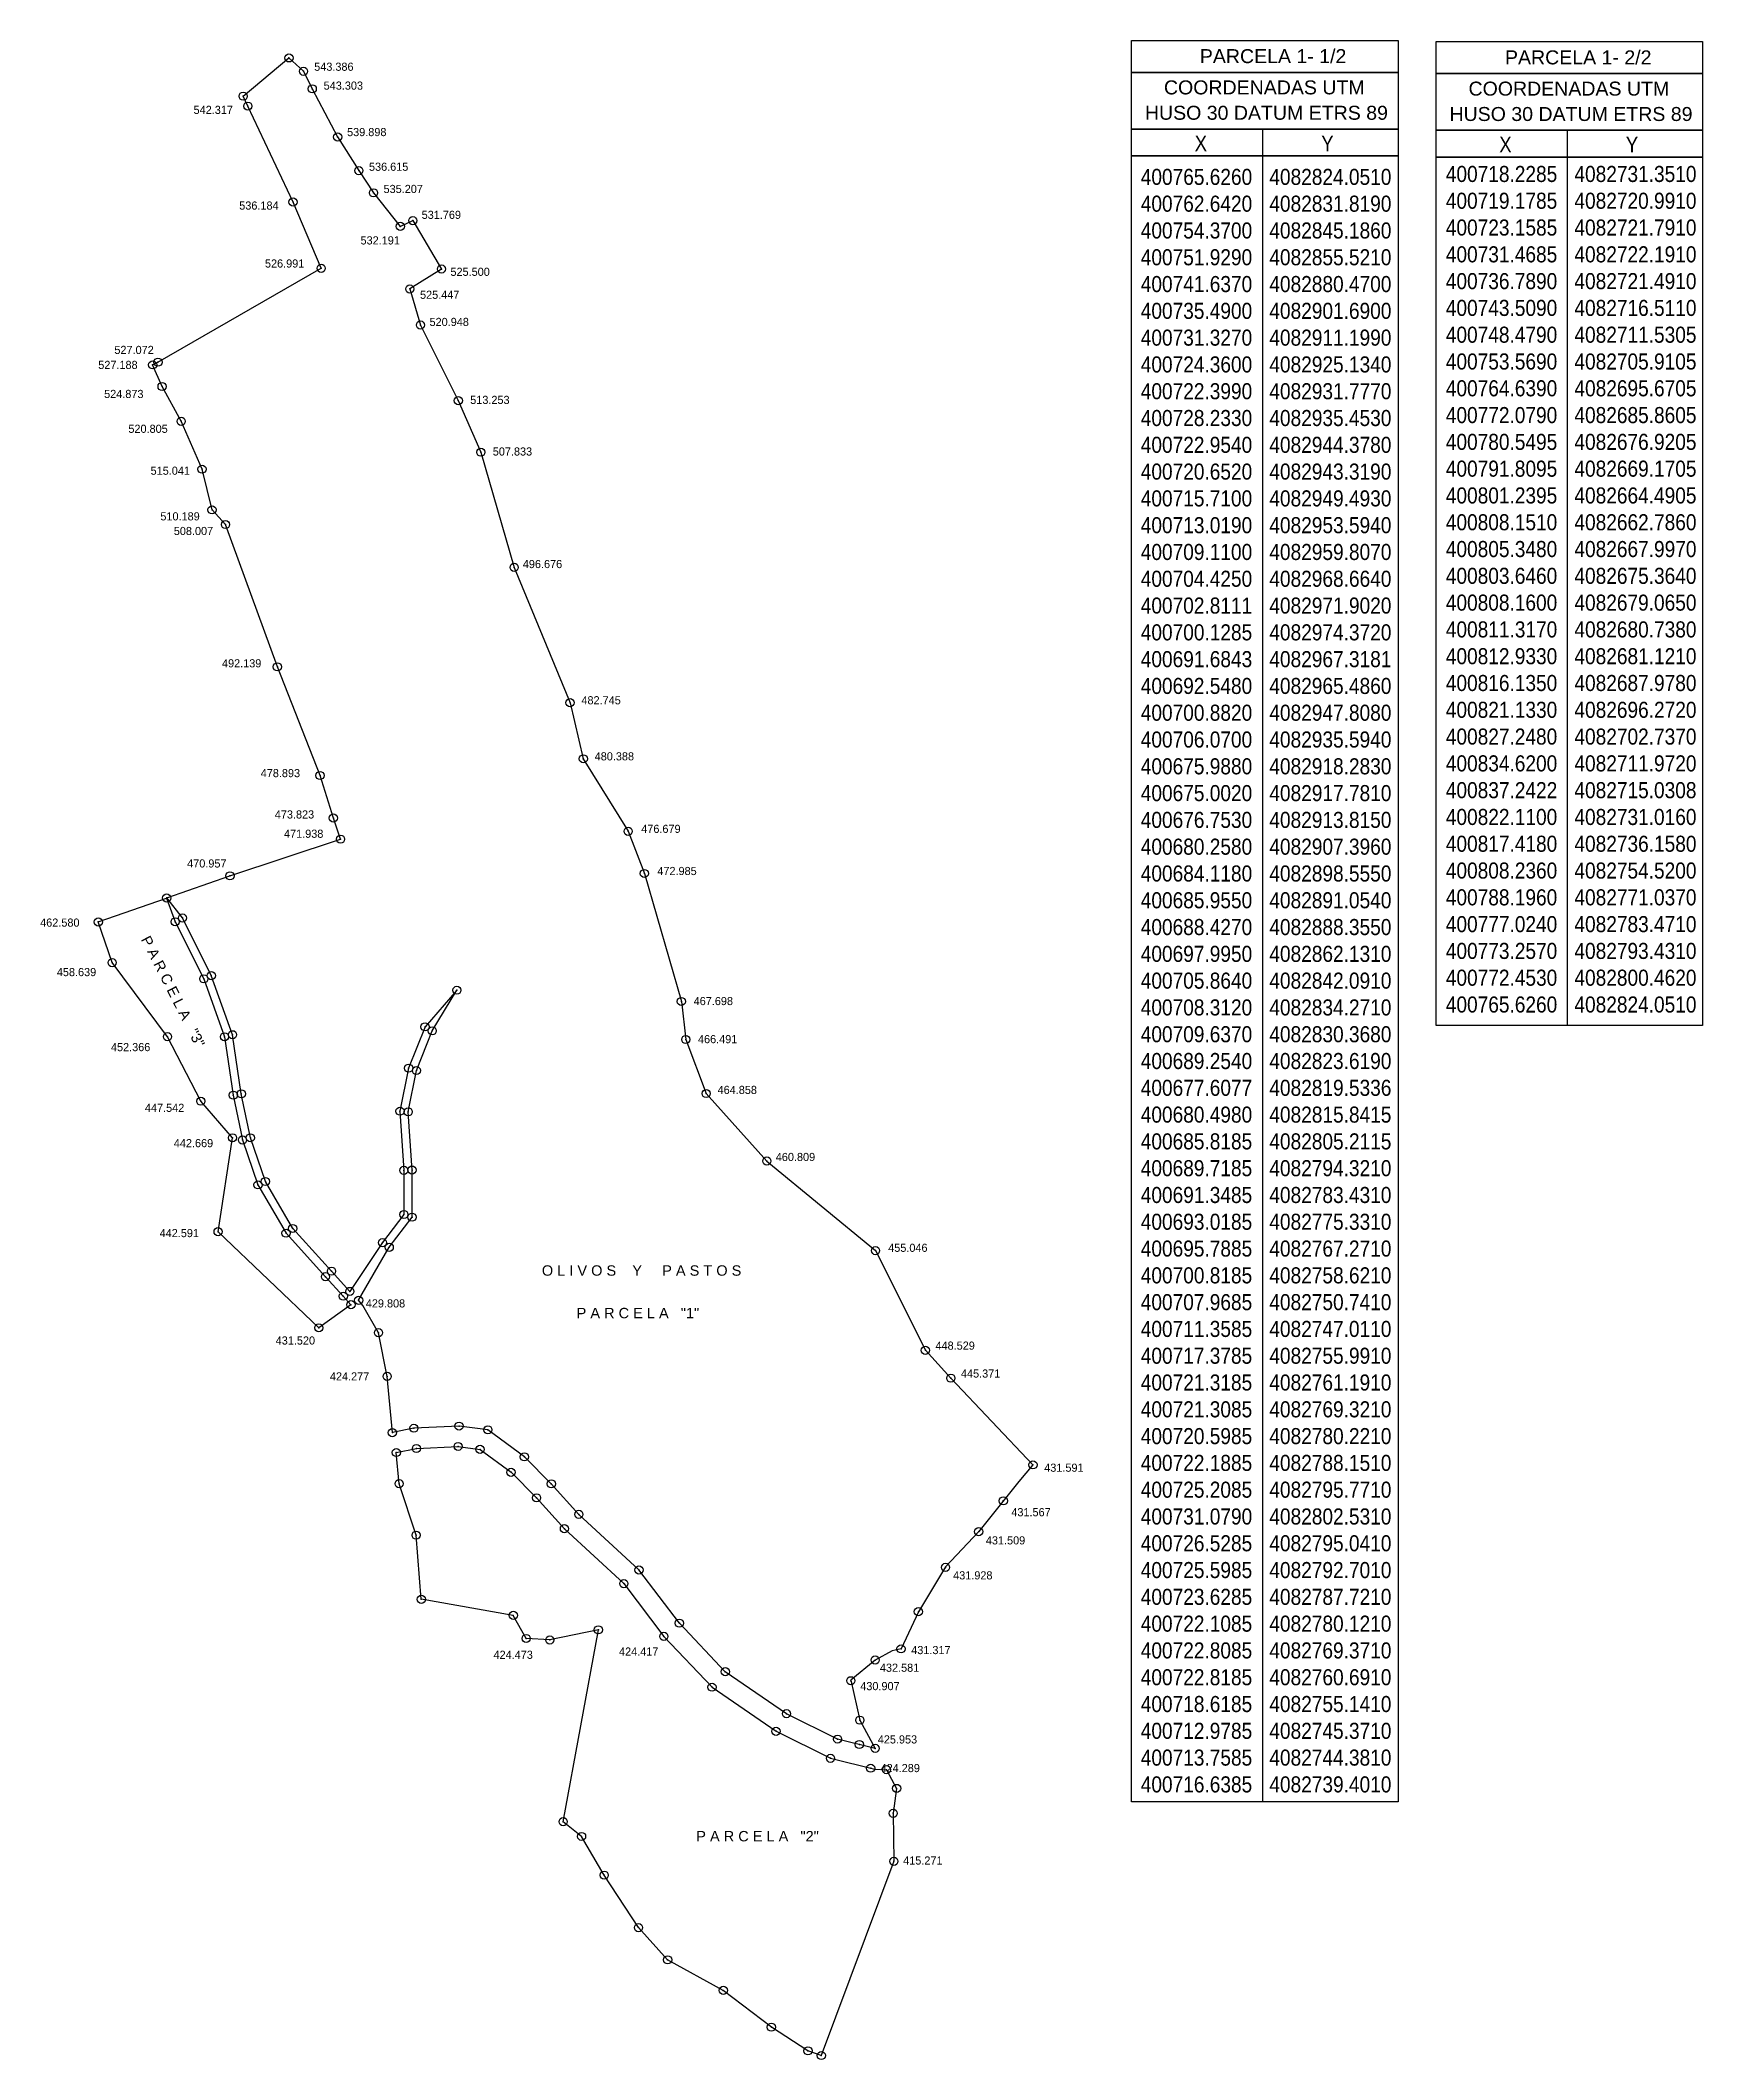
# Model space of a CAD drawing. Extents: x 298755.6 to 298850.3, y 4090019.2 to 4090069.9.
# Drawn here: x 298817.81 to 298838.23, y 4090045.08 to 4090069.9 of the extents above; entities that cross this region are included whole.
import ezdxf

# ---------------------------------------------------------------- set-up
doc = ezdxf.new("R2010")
doc.units = 0
doc.header["$MEASUREMENT"] = 0
doc.header["$PDMODE"] = 32
doc.header["$PDSIZE"] = 0.1
doc.linetypes.add('TRAZOS', pattern=[19.05, 12.7, -6.35])
for name, color, linetype in [('COTAS', 2, 'Continuous'), ('FINO', 7, 'Continuous'), ('LINDE', 5, 'Continuous'), ('VER_P2D', 4, 'Continuous')]:
    doc.layers.add(name, color=color, linetype=linetype)
doc.styles.add('GODO0', font='arial.ttf', dxfattribs={"width": 0.85})

msp = doc.modelspace()

# ---------------------------------------------------------------- texts
at = {"color": 0, "lineweight": -3, "style": 'GODO0'}
for s, p in [('PARCELA 1- 1/2', (298832.056, 4090069.616)), ('PARCELA 1- 2/2', (298835.805, 4090069.601)), ('COORDENADAS UTM', (298831.615, 4090069.232)), ('COORDENADAS UTM', (298835.357, 4090069.217)), ('HUSO 30 DATUM ETRS 89', (298831.381, 4090068.92)), ('HUSO 30 DATUM ETRS 89', (298835.123, 4090068.905))]:
    msp.add_text(s, height=0.17174, dxfattribs=at).set_placement(p)
at = {"color": 0, "lineweight": -3, "attachment_point": 1, "style": 'GODO0'}
for s, insert, char_height, width in [('X^I^I', (298831.993, 4090068.725), 0.1908, 3.81287), ('Y^I^I', (298833.548, 4090068.725), 0.1908, 3.81287), ('X^I^I', (298835.735, 4090068.711), 0.1908, 3.81287), ('Y^I^I', (298837.29, 4090068.711), 0.1908, 3.81287), ('400765.6260 ^I4082824.0510\\P400762.6420 ^I4082831.8190\\P400754.3700 ^I4082845.1860\\P400751.9290 ^I4082855.5210\\P400741.6370 ^I4082880.4700\\P400735.4900 ^I4082901.6900\\P400731.3270 ^I4082911.1990\\P400724.3600 ^I4082925.1340\\P400722.3990 ^I4082931.7770\\P400728.2330 ^I4082935.4530\\P400722.9540 ^I4082944.3780\\P400720.6520 ^I4082943.3190\\P400715.7100 ^I4082949.4930\\P400713.0190 ^I4082953.5940\\P400709.1100 ^I4082959.8070\\P400704.4250 ^I4082968.6640\\P400702.8111 ^I4082971.9020\\P400700.1285 ^I4082974.3720\\P400691.6843 ^I4082967.3181\\P400692.5480 ^I4082965.4860\\P400700.8820 ^I4082947.8080\\P400706.0700 ^I4082935.5940\\P400675.9880 ^I4082918.2830\\P400675.0020 ^I4082917.7810\\P400676.7530 ^I4082913.8150\\P400680.2580 ^I4082907.3960\\P400684.1180 ^I4082898.5550\\P400685.9550 ^I4082891.0540\\P400688.4270 ^I4082888.3550\\P400697.9950 ^I4082862.1310\\P400705.8640 ^I4082842.0910\\P400708.3120 ^I4082834.2710\\P400709.6370 ^I4082830.3680\\P400689.2540 ^I4082823.6190\\P400677.6077 ^I4082819.5336\\P400680.4980 ^I4082815.8415\\P400685.8185 ^I4082805.2115\\P400689.7185 ^I4082794.3210\\P400691.3485 ^I4082783.4310\\P400693.0185 ^I4082775.3310\\P400695.7885 ^I4082767.2710\\P400700.8185 ^I4082758.6210\\P400707.9685 ^I4082750.7410\\P400711.3585 ^I4082747.0110\\P400717.3785 ^I4082755.9910\\P400721.3185 ^I4082761.1910\\P400721.3085 ^I4082769.3210\\P400720.5985 ^I4082780.2210\\P400722.1885 ^I4082788.1510\\P400725.2085 ^I4082795.7710\\P400731.0790 ^I4082802.5310\\P400726.5285 ^I4082795.0410\\P400725.5985 ^I4082792.7010\\P400723.6285 ^I4082787.7210\\P400722.1085 ^I4082780.1210\\P400722.8085 ^I4082769.3710\\P400722.8185 ^I4082760.6910\\P400718.6185 ^I4082755.1410\\P400712.9785 ^I4082745.3710\\P400713.7585 ^I4082744.3810\\P400716.6385 ^I4082739.4010', (298831.33, 4090068.317), 0.19749, 4.37418), ('400718.2285 ^I4082731.3510\\P400719.1785 ^I4082720.9910\\P400723.1585 ^I4082721.7910\\P400731.4685 ^I4082722.1910\\P400736.7890 ^I4082721.4910\\P400743.5090 ^I4082716.5110\\P400748.4790 ^I4082711.5305\\P400753.5690 ^I4082705.9105\\P400764.6390 ^I4082695.6705\\P400772.0790 ^I4082685.8605\\P400780.5495 ^I4082676.9205\\P400791.8095 ^I4082669.1705\\P400801.2395 ^I4082664.4905\\P400808.1510 ^I4082662.7860\\P400805.3480 ^I4082667.9970\\P400803.6460 ^I4082675.3640\\P400808.1600 ^I4082679.0650\\P400811.3170 ^I4082680.7380\\P400812.9330 ^I4082681.1210\\P400816.1350 ^I4082687.9780\\P400821.1330 ^I4082696.2720\\P400827.2480 ^I4082702.7370\\P400834.6200 ^I4082711.9720\\P400837.2422 ^I4082715.0308\\P400822.1100 ^I4082731.0160\\P400817.4180 ^I4082736.1580\\P400808.2360 ^I4082754.5200\\P400788.1960 ^I4082771.0370\\P400777.0240 ^I4082783.4710\\P400773.2570 ^I4082793.4310\\P400772.4530 ^I4082800.4620\\P400765.6260 ^I4082824.0510^I', (298835.078, 4090068.353), 0.19749, 4.37418)]:
    msp.add_mtext(s, dxfattribs=dict(at, insert=insert, char_height=char_height, width=width))
at = {"layer": 'COTAS'}
for s, p in [('543.386', (298821.175, 4090069.522)), ('543.303', (298821.291, 4090069.29)), ('542.317', (298819.693, 4090068.992)), ('539.898', (298821.579, 4090068.719)), ('536.615', (298821.848, 4090068.293)), ('535.207', (298822.027, 4090068.02)), ('536.184', (298820.254, 4090067.816)), ('531.769', (298822.495, 4090067.702)), ('532.191', (298821.744, 4090067.388)), ('526.991', (298820.57, 4090067.104)), ('525.500', (298822.849, 4090067.002)), ('525.447', (298822.475, 4090066.72)), ('520.948', (298822.592, 4090066.386)), ('527.072', (298818.72, 4090066.042)), ('527.188', (298818.522, 4090065.858)), ('524.873', (298818.594, 4090065.501)), ('513.253', (298823.092, 4090065.428)), ('520.805', (298818.892, 4090065.073)), ('507.833', (298823.369, 4090064.794)), ('515.041', (298819.165, 4090064.558)), ('510.189', (298819.285, 4090063.997)), ('508.007', (298819.45, 4090063.817)), ('496.676', (298823.738, 4090063.411)), ('492.139', (298820.042, 4090062.191)), ('482.745', (298824.458, 4090061.737)), ('480.388', (298824.621, 4090061.048)), ('478.893', (298820.518, 4090060.842)), ('473.823', (298820.691, 4090060.334)), ('476.679', (298825.193, 4090060.157)), ('471.938', (298820.804, 4090060.097)), ('470.957', (298819.614, 4090059.732)), ('472.985', (298825.391, 4090059.639)), ('462.580', (298817.808, 4090059.005)), ('458.639', (298818.013, 4090058.397)), ('467.698', (298825.837, 4090058.041)), ('452.366', (298818.678, 4090057.475)), ('466.491', (298825.89, 4090057.573)), ('464.858', (298826.131, 4090056.949)), ('447.542', (298819.095, 4090056.729)), ('442.669', (298819.45, 4090056.295)), ('460.809', (298826.846, 4090056.125)), ('442.591', (298819.276, 4090055.19)), ('455.046', (298828.227, 4090055.009)), ('429.808', (298821.809, 4090054.326)), ('431.520', (298820.702, 4090053.87)), ('448.529', (298828.808, 4090053.807)), ('445.371', (298829.121, 4090053.464)), ('424.277', (298821.368, 4090053.429)), ('431.591', (298830.144, 4090052.307)), ('431.567', (298829.74, 4090051.76)), ('431.509', (298829.427, 4090051.414)), ('431.928', (298829.025, 4090050.984)), ('424.473', (298823.378, 4090050.008)), ('424.417', (298824.92, 4090050.048)), ('431.317', (298828.51, 4090050.066)), ('432.581', (298828.125, 4090049.849)), ('430.907', (298827.884, 4090049.623)), ('425.953', (298828.099, 4090048.968)), ('424.289', (298828.133, 4090048.616)), ('415.271', (298828.411, 4090047.48))]:
    msp.add_text(s, height=0.1, dxfattribs=at).set_placement(p)
at = {"layer": 'FINO', "linetype": 'TRAZOS', "ltscale": 0.05, "style": 'GODO0'}
msp.add_text('P A R C E L A   "3"', height=0.12782, rotation=296.9344, dxfattribs=at).set_placement((298819.043, 4090058.85))
for s, p in [('O L I V O S    Y     P A S T O S', (298823.972, 4090054.716)), ('P A R C E L A   "1"', (298824.399, 4090054.193)), ('P A R C E L A   "2"', (298825.869, 4090047.765))]:
    msp.add_text(s, height=0.12782, dxfattribs=at).set_placement(p)

# ---------------------------------------------------------------- linework, layer by layer
at = {"layer": 'FINO'}
for p, q in [((298832.831, 4090048.252), (298832.831, 4090068.806)), ((298836.573, 4090057.79), (298836.573, 4090068.792))]:
    msp.add_line(p, q, dxfattribs=at)
for points in [[(298831.218, 4090069.896), (298834.491, 4090069.896), (298834.491, 4090069.502), (298831.218, 4090069.502)], [(298834.96, 4090069.881), (298838.233, 4090069.881), (298838.233, 4090069.488), (298834.96, 4090069.488)], [(298831.218, 4090069.502), (298834.491, 4090069.502), (298834.491, 4090068.806), (298831.218, 4090068.806)], [(298834.96, 4090069.488), (298838.233, 4090069.488), (298838.233, 4090068.792), (298834.96, 4090068.792)], [(298831.218, 4090068.806), (298834.491, 4090068.806), (298834.491, 4090068.476), (298831.218, 4090068.476)], [(298834.96, 4090068.792), (298838.233, 4090068.792), (298838.233, 4090068.461), (298834.96, 4090068.461)], [(298831.218, 4090068.476), (298834.491, 4090068.476), (298834.491, 4090048.252), (298831.218, 4090048.252)], [(298834.96, 4090068.461), (298838.233, 4090068.461), (298838.233, 4090057.79), (298834.96, 4090057.79)]]:
    msp.add_lwpolyline(points, close=True, dxfattribs=at)
at = {"layer": 'LINDE', "linetype": 'Continuous'}
for points in [[(298828.066, 4090048.908), (298827.605, 4090049.022), (298826.977, 4090049.334), (298826.226, 4090049.85), (298825.661, 4090050.446), (298825.165, 4090051.1), (298824.427, 4090051.783), (298824.088, 4090052.158), (298823.757, 4090052.49), (298823.309, 4090052.822), (298822.954, 4090052.868), (298822.4, 4090052.842), (298822.135, 4090052.788), (298822.071, 4090053.479), (298821.965, 4090054.016), (298821.773, 4090054.348), (298821.721, 4090054.414), (298822.097, 4090055.065), (298822.377, 4090055.435), (298822.377, 4090056.014), (298822.33, 4090056.73), (298822.431, 4090057.237), (298822.563, 4090057.569), (298822.625, 4090057.725), (298822.928, 4090058.224), (298822.537, 4090057.774), (298822.335, 4090057.266), (298822.229, 4090056.737), (298822.277, 4090056.01), (298822.277, 4090055.468), (298822.015, 4090055.122), (298821.613, 4090054.523), (298821.387, 4090054.772), (298820.911, 4090055.297), (298820.575, 4090055.874), (298820.391, 4090056.411), (298820.279, 4090056.951), (298820.171, 4090057.677), (298819.911, 4090058.403), (298819.556, 4090059.112), (298819.363, 4090059.358), (298820.14, 4090059.63), (298821.499, 4090060.08), (298821.41, 4090060.34), (298821.247, 4090060.862), (298820.722, 4090062.198), (298820.085, 4090063.946), (298819.92, 4090064.126), (298819.797, 4090064.626), (298819.54, 4090065.215), (298819.306, 4090065.643), (298819.19, 4090065.908), (298819.255, 4090065.941), (298821.261, 4090067.095), (298820.915, 4090067.909), (298820.359, 4090069.088), (298820.302, 4090069.21), (298820.865, 4090069.68), (298821.044, 4090069.516), (298821.151, 4090069.3), (298821.463, 4090068.709), (298821.724, 4090068.295), (298821.903, 4090068.022), (298822.233, 4090067.61), (298822.386, 4090067.681), (298822.738, 4090067.086), (298822.349, 4090066.841), (298822.48, 4090066.398), (298822.945, 4090065.469), (298823.222, 4090064.835), (298823.632, 4090063.42), (298824.318, 4090061.757), (298824.481, 4090061.068), (298825.032, 4090060.177), (298825.231, 4090059.659), (298825.686, 4090058.086), (298825.74, 4090057.618), (298825.991, 4090056.954), (298826.736, 4090056.125), (298828.072, 4090055.024), (298828.684, 4090053.799), (298828.997, 4090053.457), (298830.006, 4090052.391), (298829.831, 4090052.187), (298829.339, 4090051.571), (298828.932, 4090051.14), (298828.598, 4090050.587), (298828.385, 4090050.13), (298828.277, 4090050.105), (298828.067, 4090049.993), (298827.766, 4090049.747), (298827.879, 4090049.255), (298828.066, 4090048.908)], [(298821.627, 4090054.36), (298821.232, 4090054.076), (298819.994, 4090055.257), (298820.171, 4090056.411), (298819.782, 4090056.86), (298819.373, 4090057.653), (298818.692, 4090058.563), (298818.522, 4090059.063), (298819.362, 4090059.357), (298819.467, 4090059.065), (298819.819, 4090058.364), (298820.073, 4090057.652), (298820.181, 4090056.934), (298820.294, 4090056.384), (298820.484, 4090055.832), (298820.829, 4090055.238), (298821.313, 4090054.704), (298821.532, 4090054.464), (298821.627, 4090054.36)], [(298821.627, 4090054.36), (298821.232, 4090054.076), (298819.994, 4090055.257), (298820.171, 4090056.411), (298819.782, 4090056.86), (298819.373, 4090057.653), (298818.692, 4090058.563), (298818.522, 4090059.063), (298819.362, 4090059.357), (298819.467, 4090059.065), (298819.819, 4090058.364), (298820.073, 4090057.652), (298820.181, 4090056.934), (298820.294, 4090056.384), (298820.484, 4090055.832), (298820.829, 4090055.238), (298821.313, 4090054.704), (298821.532, 4090054.464), (298821.627, 4090054.36)], [(298822.427, 4090051.528), (298822.218, 4090052.16), (298822.184, 4090052.543), (298822.431, 4090052.593), (298822.943, 4090052.618), (298823.212, 4090052.582), (298823.593, 4090052.3), (298823.907, 4090051.986), (298824.249, 4090051.607), (298824.979, 4090050.932), (298825.471, 4090050.284), (298826.063, 4090049.659), (298826.849, 4090049.118), (298827.519, 4090048.786), (298828.062, 4090048.652), (298828.207, 4090048.646), (298828.331, 4090048.416), (298828.289, 4090048.11), (298828.297, 4090047.52), (298827.405, 4090045.133), (298827.241, 4090045.191), (298826.792, 4090045.482), (298826.201, 4090045.934), (298825.517, 4090046.31), (298825.159, 4090046.705), (298824.738, 4090047.35), (298824.46, 4090047.826), (298824.234, 4090048.007), (298824.666, 4090050.365), (298824.069, 4090050.24), (298823.779, 4090050.259), (298823.621, 4090050.542), (298822.491, 4090050.74), (298822.427, 4090051.528)]]:
    msp.add_lwpolyline(points, dxfattribs=at)
at = {"layer": 'VER_P2D'}
for p in [(298820.865, 4090069.68), (298821.044, 4090069.516), (298820.302, 4090069.21), (298821.151, 4090069.3), (298820.359, 4090069.088), (298821.463, 4090068.709), (298821.724, 4090068.295), (298820.915, 4090067.909), (298821.903, 4090068.022), (298822.386, 4090067.681), (298822.233, 4090067.61), (298821.261, 4090067.095), (298822.738, 4090067.086), (298822.349, 4090066.841), (298822.48, 4090066.398), (298819.255, 4090065.941), (298819.19, 4090065.908), (298819.306, 4090065.643), (298822.945, 4090065.469), (298819.54, 4090065.215), (298823.222, 4090064.835), (298819.797, 4090064.626), (298819.92, 4090064.126), (298820.085, 4090063.946), (298823.632, 4090063.42), (298820.722, 4090062.198), (298824.318, 4090061.757), (298824.481, 4090061.068), (298821.247, 4090060.862), (298821.41, 4090060.34), (298821.499, 4090060.08), (298825.032, 4090060.177), (298820.14, 4090059.63), (298825.231, 4090059.659), (298819.363, 4090059.358), (298818.522, 4090059.063), (298819.467, 4090059.065), (298819.556, 4090059.112), (298818.692, 4090058.563), (298819.819, 4090058.364), (298819.911, 4090058.403), (298822.928, 4090058.224), (298825.686, 4090058.086), (298822.537, 4090057.774), (298822.625, 4090057.725), (298819.373, 4090057.653), (298820.073, 4090057.652), (298820.171, 4090057.677), (298825.74, 4090057.618), (298822.335, 4090057.266), (298822.431, 4090057.237), (298819.782, 4090056.86), (298820.181, 4090056.934), (298820.279, 4090056.951), (298822.229, 4090056.737), (298825.991, 4090056.954), (298822.33, 4090056.73), (298820.171, 4090056.411), (298820.294, 4090056.384), (298820.391, 4090056.411), (298822.277, 4090056.01), (298822.377, 4090056.014), (298826.736, 4090056.125), (298820.484, 4090055.832), (298820.575, 4090055.874), (298819.994, 4090055.257), (298820.911, 4090055.297), (298822.277, 4090055.468), (298822.377, 4090055.435), (298820.829, 4090055.238), (298822.015, 4090055.122), (298822.097, 4090055.065), (298828.072, 4090055.024), (298821.387, 4090054.772), (298821.313, 4090054.704), (298821.613, 4090054.523), (298821.532, 4090054.464), (298821.627, 4090054.36), (298821.721, 4090054.414), (298821.232, 4090054.076), (298821.965, 4090054.016), (298828.684, 4090053.799), (298822.071, 4090053.479), (298828.997, 4090053.457), (298822.135, 4090052.788), (298822.4, 4090052.842), (298822.954, 4090052.868), (298823.309, 4090052.822), (298822.184, 4090052.543), (298822.431, 4090052.593), (298822.943, 4090052.618), (298823.212, 4090052.582), (298823.593, 4090052.3), (298823.757, 4090052.49), (298830.006, 4090052.391), (298822.218, 4090052.16), (298824.088, 4090052.158), (298823.907, 4090051.986), (298824.427, 4090051.783), (298829.641, 4090051.95), (298822.427, 4090051.528), (298824.249, 4090051.607), (298829.339, 4090051.571), (298825.165, 4090051.1), (298828.932, 4090051.132), (298824.979, 4090050.932), (298822.491, 4090050.74), (298823.621, 4090050.542), (298828.598, 4090050.587), (298824.666, 4090050.365), (298825.471, 4090050.284), (298825.661, 4090050.446), (298823.779, 4090050.259), (298824.069, 4090050.24), (298828.385, 4090050.13), (298826.226, 4090049.85), (298828.067, 4090049.993), (298826.063, 4090049.659), (298827.768, 4090049.739), (298826.977, 4090049.334), (298826.849, 4090049.118), (298827.879, 4090049.255), (298827.605, 4090049.022), (298827.873, 4090048.956), (298828.066, 4090048.908), (298827.519, 4090048.786), (298828.012, 4090048.664), (298828.207, 4090048.646), (298828.331, 4090048.416), (298828.289, 4090048.11), (298824.234, 4090048.007), (298824.46, 4090047.826), (298824.738, 4090047.35), (298828.297, 4090047.52), (298825.159, 4090046.705), (298825.517, 4090046.31), (298826.201, 4090045.934), (298826.792, 4090045.482), (298827.241, 4090045.191), (298827.405, 4090045.133)]:
    msp.add_point(p, dxfattribs=at)

msp.set_redraw_order([(e.dxf.handle, doc.entitydb.next_handle()) for e in msp.query("TEXT MTEXT ATTDEF DIMENSION ARC_DIMENSION")])  # texts and dimensions are drawn at this point

doc.saveas('drawing.dxf')
